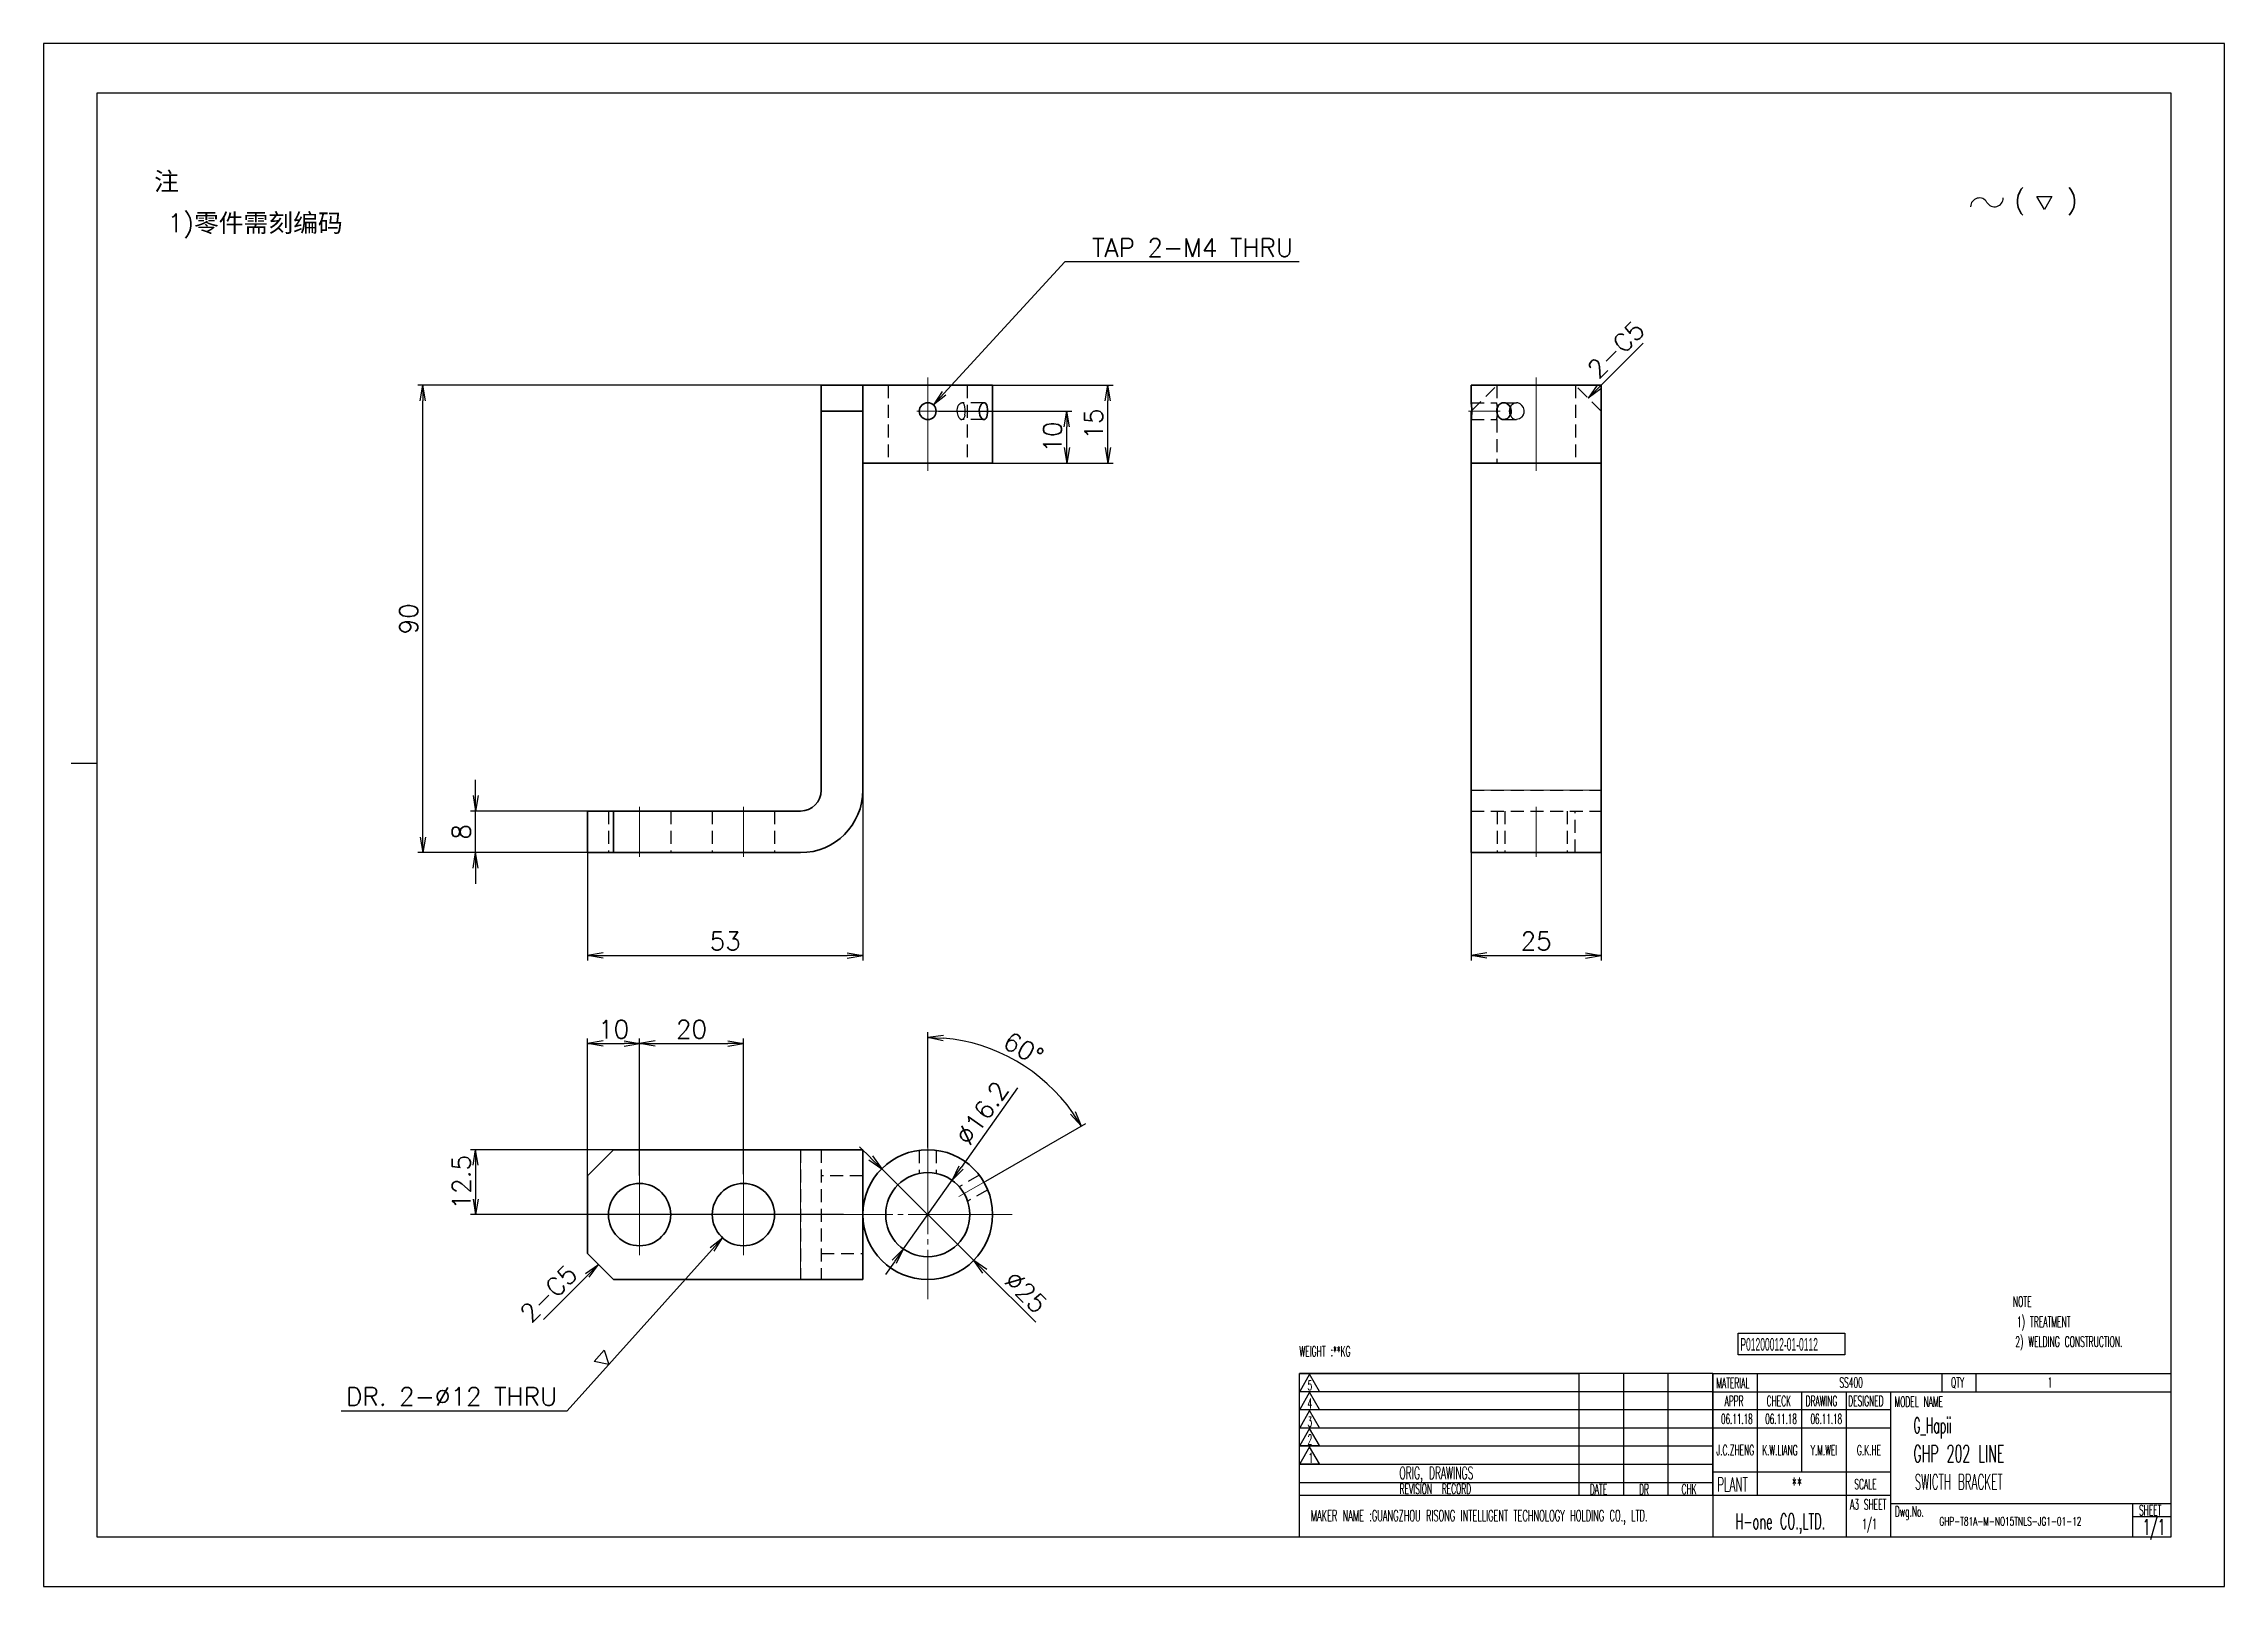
# Model space of a CAD drawing. Header units: millimetres. Extents: x -10155 to 20189, y -25550 to -22580.
# Drawn here: x 8073.3 to 8493.3, y -25547.7 to -25250.7 of the extents above; entities that cross this region are included whole.
import ezdxf
from ezdxf.enums import TextEntityAlignment as Align

# ---------------------------------------------------------------- set-up
doc = ezdxf.new("R2010")
doc.units = ezdxf.units.MM
doc.linetypes.add('CENTER-HOKUTO', pattern=[23, 20, -1, 1, -1])
doc.linetypes.add('HIDDEN-HOKUTO', pattern=[3.8, 2.5, -1.3])
doc.layers.add('AM_7', color=2, linetype='CENTER-HOKUTO', lineweight=30)
doc.layers.add('AM_HID', color=1, linetype='HIDDEN-HOKUTO', lineweight=25)
doc.layers.add('title_frame', color=7, linetype='Continuous')
doc.layers.add('word_dim', color=253, linetype='Continuous')
doc.styles.add('MX_NOTE_STANDARD', font='txt.shx', dxfattribs={"bigfont": 'bigfont.shx'})
doc.styles.get("Standard").update_dxf_attribs({"font": 'romans.shx', "bigfont": 'bigfont.shx'})
doc.dimstyles.new('RS1-1', dxfattribs={"dimtxt": 3.5, "dimasz": 3, "dimexe": 1, "dimexo": 0, "dimgap": 1, "dimtad": 3, "dimdsep": 46, "dimtxsty": 'Standard', "dimblk1": 'OPEN', "dimblk2": 'OPEN', "dimsah": 1, "dimcen": 0, "dimclrd": 256, "dimclre": 256, "dimclrt": 3, "dimazin": 2, "dimtfac": 1, "dimtmove": 0, "dimatfit": 3, "dimldrblk": 'OPEN', "dimfxl": 0, "dimtolj": 1, "dimtzin": 0, "dimarcsym": 0})

msp = doc.modelspace()

# ---------------------------------------------------------------- texts
at = {"ltscale": 2, "char_height": 3.5, "attachment_point": 1}
for s, insert, width in [('{\\fSimSun|b0|i0|c134|p2;\\C3;注}', (8094.573, -25275.436), 10.36469), ('{\\Fromans,bigfont|c134;\\C3;1)\\fSimSun|b0|i0|c134|p2;零件需刻编码}', (8097.139, -25283.444), 96.90613)]:
    msp.add_mtext(s, dxfattribs=dict(at, insert=insert, width=width))
at = {"linetype": 'Continuous', "insert": (8433.434, -25517.197), "char_height": 3, "width": 50.9, "attachment_point": 4}
msp.add_mtext('{\\W0.5;\\C3;G_Hapii }', dxfattribs=at)
at = {"color": 3, "linetype": 'Continuous', "insert": (8438.389, -25534.355), "char_height": 1.6, "width": 37.13137, "attachment_point": 1}
msp.add_mtext('{\\W0.65;GHP-T81A-M-NO15TNLS-JG1-01-12}', dxfattribs=at)
at = {"layer": 'title_frame', "color": 3, "style": 'MX_NOTE_STANDARD'}
for s, height, width, p in [('NOTE', 2, 0.5341, (8452.544, -25493.855)), ('1) TREATMENT', 2, 0.5341, (8453.321, -25497.752)), ('WEIGHT :**KG ', 1.96, 0.545, (8315.156, -25503.401)), ('2) WELDING CONSTRUCTION.', 2, 0.5341, (8453.02, -25501.572)), ('SS400', 1.9728, 0.5341, (8419.13, -25509.419)), ('1', 1.973, 0.5341, (8459.258, -25509.419)), ('06.11.18', 1.9, 0.5341, (8396.343, -25516.393)), ('06.11.18', 1.9, 0.5341, (8404.855, -25516.393)), ('06.11.18', 1.9, 0.5341, (8413.573, -25516.393)), ('GHP 202 LINE', 3.3, 0.5341, (8433.395, -25523.766)), ('**', 2.74, 0.5341, (8409.95, -25529.448)), ('SWICTH BRACKET', 2.94, 0.5, (8433.644, -25529.03)), ('A3 SHEET', 1.9728, 0.5341, (8421.186, -25532.894)), ('H-one CO.,LTD.', 3, 0.5341, (8399.113, -25536.668)), ('1/1', 1.9728, 0.5341, (8423.538, -25536.648)), ('1/1', 3, 0.5341, (8477.564, -25537.741))]:
    msp.add_text(s, height=height, dxfattribs=dict(at, width=width)).set_placement(p)
at = {"layer": 'title_frame', "color": 3, "style": 'MX_NOTE_STANDARD', "width": 0.5341}
for s, p in [('J.C.ZHENG', (8399.089, -25523.011)), ('K.W.LIANG', (8407.684, -25523.032)), ('Y.M.WEI', (8416.163, -25523.029)), ('G.K.HE', (8424.834, -25523.032))]:
    msp.add_text(s, height=1.9728, dxfattribs=at).set_placement(p, align=Align.BOTTOM_CENTER)
at = {"layer": 'title_frame', "color": 3, "insert": (8400.067, -25499.863), "char_height": 2.45, "width": 4.1107, "attachment_point": 1, "style": 'MX_NOTE_STANDARD'}
msp.add_mtext('{\\f3 of 9 Barcode|b0|i0|c0|p82;\\W0.5;P01200012-01-0112}', dxfattribs=at)
at = {"layer": 'word_dim', "color": 3, "linetype": 'Continuous', "ltscale": 2}
for p in [(8372.732, -25315.422), (8167.159, -25497.164)]:
    msp.add_text('2-C5', height=3.5, rotation=45, dxfattribs=at).set_placement(p)

# ---------------------------------------------------------------- blocks, each defined once
blk = doc.blocks.new('A$C404331B6')
at = {"layer": 'title_frame'}
for p, q in [((0, -31.5), (0, 0)), ((0, 0), (53.9, 0)), ((79.62, 0), (0, 0)), ((53.9, -23.5), (53.9, 0)), ((62.48, -23.5), (62.48, 0)), ((62.48, -23.5), (62.48, 0)), ((71.05, -23.5), (71.05, 0)), ((71.05, -23.5), (71.05, 0)), ((79.62, 0), (79.62, -31.5)), ((79.62, 0), (167.83, 0)), ((88.2, -23.5), (88.2, 0)), ((123.73, 0), (123.73, -3.5)), ((130.3, 0), (130.3, -3.5)), ((53.9, -3.5), (0, -3.5)), ((79.62, -3.5), (0, -3.5)), ((1.98, -0.12), (0.1, -3.45)), ((0.1, -3.45), (3.86, -3.45)), ((1.98, -3.6), (0.1, -6.92)), ((3.86, -3.45), (1.98, -0.12)), ((3.86, -6.92), (1.98, -3.6)), ((79.62, -3.5), (167.83, -3.5)), ((96.78, -18.9), (96.78, -3.5)), ((105.35, -31.5), (105.35, -3.5)), ((113.92, -31.5), (113.92, -3.5)), ((53.9, -7), (0, -7)), ((79.62, -7), (0, -7)), ((0.1, -6.92), (3.86, -6.92)), ((1.98, -7.13), (0.1, -10.45)), ((3.86, -10.45), (1.98, -7.13)), ((113.92, -7), (79.62, -7)), ((53.9, -10.5), (0, -10.5)), ((79.62, -10.5), (0, -10.5)), ((0.1, -10.45), (3.86, -10.45)), ((1.98, -10.54), (0.1, -13.87)), ((3.86, -13.87), (1.98, -10.54)), ((113.92, -10.5), (79.62, -10.5)), ((53.9, -14), (0, -14)), ((79.62, -14), (0, -14)), ((0.1, -13.87), (3.86, -13.87)), ((1.98, -14.07), (0.1, -17.4)), ((3.86, -17.4), (1.98, -14.07)), ((53.9, -17.5), (0, -17.5)), ((79.62, -17.5), (0, -17.5)), ((53.9, -21), (0, -21)), ((79.62, -21), (0, -21)), ((0.1, -17.4), (3.86, -17.4)), ((79.62, -18.9), (113.92, -18.9)), ((79.62, -23.5), (0, -23.5)), ((113.92, -23.5), (79.62, -23.5)), ((113.92, -25), (167.83, -25)), ((160.48, -25), (160.48, -31.5)), ((160.48, -27.5), (167.83, -27.5)), ((167.83, -31.5), (0, -31.5))]:
    blk.add_line(p, q, dxfattribs=at)
at = {"layer": 'title_frame', "color": 3, "style": 'MX_NOTE_STANDARD', "width": 0.5341}
for s, height, p in [('5', 1.92, (1.59, -3.22)), ('MATERIAL', 1.973, (80.3, -2.79)), ('QTY', 1.973, (125.5, -2.7)), ('4', 1.92, (1.59, -6.7)), ('3', 1.92, (1.59, -10.23)), ('APPR', 1.973, (81.89, -6.26)), ('CHECK', 1.973, (89.99, -6.26)), ('DRAWING', 1.973, (97.51, -6.26)), ('DESIGNED', 1.973, (105.7, -6.26)), ('MODEL NAME', 1.973, (114.63, -6.41)), ('2', 1.92, (1.59, -13.64)), ('1', 1.92, (1.78, -17.17)), ('ORIG, DRAWINGS', 2.4112, (19.27, -20.34)), ('PLANT', 2.74, (80.46, -22.73)), ('SCALE', 1.973, (106.88, -22.28)), ('REVISION  RECORD', 1.9728, (19.32, -23.18)), ('DATE', 1.973, (55.94, -23.26)), ('DR', 1.973, (65.43, -23.27)), ('CHK', 1.973, (73.61, -23.23)), ('MAKER NAME :GUANGZHOU RISONG INTELLIGENT TECHNOLOGY HOLDING CO., LTD.', 2.16, (2.22, -28.43)), ('Dwg.No.', 1.973, (114.71, -27.52)), ('SHEET', 1.973, (161.71, -27.29))]:
    blk.add_text(s, height=height, dxfattribs=at).set_placement(p)
blk = doc.blocks.new('shiage0')
at = {"layer": 'word_dim', "color": 3, "linetype": 'Continuous'}
for centre, start, end in [((1.69, 0), 30, 180), ((4.61, 1.69), 210, 0)]:
    blk.add_arc(centre, 1.69, start, end, dxfattribs=at)
blk = doc.blocks.new('12')
at = {"layer": 'title_frame', "color": 3, "linetype": 'Continuous'}
blk.add_lwpolyline([(20.46, 3.03), (19.01, 5.53), (21.9, 5.53)], close=True, dxfattribs=at)
blk.add_blockref('shiage0', (6.23, 3.56), dxfattribs=at)
blk.add_text('(   )', height=3.5, dxfattribs=at).set_placement((14.64, 3.08))
blk = doc.blocks.new('_Open')
at = {"color": 0, "lineweight": -2}
for p, q in [((-1, 0.17), (0, 0)), ((-1, -0.17), (0, 0)), ((0, 0), (-1, 0))]:
    blk.add_line(p, q, dxfattribs=at)
blk = doc.blocks.new('*D485')
at = {"layer": 'DEFPOINTS', "color": 0, "linetype": 'Continuous', "ltscale": 2}
for p in [(8231.06, -25394.42), (8178.06, -25406.42), (8231.06, -25426.2)]:
    blk.add_point(p, dxfattribs=at)
at = {"layer": 'word_dim', "linetype": 'Continuous', "lineweight": -2, "ltscale": 2}
for p, q in [((8231.06, -25394.42), (8231.06, -25427.2)), ((8178.06, -25406.42), (8178.06, -25427.2)), ((8181.06, -25426.2), (8228.06, -25426.2))]:
    blk.add_line(p, q, dxfattribs=at)
at = {"layer": 'word_dim', "linetype": 'Continuous', "lineweight": -2, "ltscale": 2, "xscale": 3, "yscale": 3, "zscale": 3, "rotation": 180}
blk.add_blockref('_Open', (8178.06, -25426.2), dxfattribs=at)
at = {"layer": 'word_dim', "linetype": 'Continuous', "lineweight": -2, "ltscale": 2, "xscale": 3, "yscale": 3, "zscale": 3}
blk.add_blockref('_Open', (8231.06, -25426.2), dxfattribs=at)
at = {"layer": 'word_dim', "color": 3, "linetype": 'Continuous', "ltscale": 2, "insert": (8204.56, -25423.45), "char_height": 3.5, "attachment_point": 5}
blk.add_mtext('\\A1;53', dxfattribs=at)
blk = doc.blocks.new('*D486')
at = {"layer": 'DEFPOINTS', "color": 0, "linetype": 'Continuous', "ltscale": 2}
for p in [(8156.49, -25398.42), (8178.06, -25398.42), (8178.06, -25406.42)]:
    blk.add_point(p, dxfattribs=at)
at = {"layer": 'word_dim', "linetype": 'Continuous', "lineweight": -2, "ltscale": 2}
for p, q in [((8156.49, -25395.42), (8156.49, -25392.42)), ((8178.06, -25398.42), (8155.49, -25398.42)), ((8156.49, -25406.42), (8156.49, -25398.42)), ((8178.06, -25406.42), (8155.49, -25406.42)), ((8156.49, -25409.42), (8156.49, -25412.42))]:
    blk.add_line(p, q, dxfattribs=at)
at = {"layer": 'word_dim', "linetype": 'Continuous', "lineweight": -2, "ltscale": 2, "xscale": 3, "yscale": 3, "zscale": 3}
for p, rotation in [((8156.49, -25398.42), 270), ((8156.49, -25406.42), 90)]:
    blk.add_blockref('_Open', p, dxfattribs=dict(at, rotation=rotation))
at = {"layer": 'word_dim', "color": 3, "linetype": 'Continuous', "ltscale": 2, "insert": (8153.74, -25402.42), "char_height": 3.5, "attachment_point": 5, "rotation": 90}
blk.add_mtext('\\A1;8', dxfattribs=at)
blk = doc.blocks.new('*D487')
at = {"layer": 'DEFPOINTS', "color": 0, "linetype": 'Continuous', "ltscale": 2}
for p in [(8348.23, -25406.42), (8373.23, -25406.42), (8373.23, -25426.2)]:
    blk.add_point(p, dxfattribs=at)
at = {"layer": 'word_dim', "linetype": 'Continuous', "lineweight": -2, "ltscale": 2}
for p, q in [((8348.23, -25406.42), (8348.23, -25427.2)), ((8373.23, -25406.42), (8373.23, -25427.2)), ((8351.23, -25426.2), (8370.23, -25426.2))]:
    blk.add_line(p, q, dxfattribs=at)
at = {"layer": 'word_dim', "linetype": 'Continuous', "lineweight": -2, "ltscale": 2, "xscale": 3, "yscale": 3, "zscale": 3, "rotation": 180}
blk.add_blockref('_Open', (8348.23, -25426.2), dxfattribs=at)
at = {"layer": 'word_dim', "linetype": 'Continuous', "lineweight": -2, "ltscale": 2, "xscale": 3, "yscale": 3, "zscale": 3}
blk.add_blockref('_Open', (8373.23, -25426.2), dxfattribs=at)
at = {"layer": 'word_dim', "color": 3, "linetype": 'Continuous', "ltscale": 2, "insert": (8360.73, -25423.45), "char_height": 3.5, "attachment_point": 5}
blk.add_mtext('\\A1;25', dxfattribs=at)
blk = doc.blocks.new('*D488')
at = {"layer": 'DEFPOINTS', "color": 0, "linetype": 'Continuous', "ltscale": 2}
for p in [(8146.33, -25316.42), (8223.06, -25316.42), (8178.06, -25406.42)]:
    blk.add_point(p, dxfattribs=at)
at = {"layer": 'word_dim', "linetype": 'Continuous', "lineweight": -2, "ltscale": 2}
for p, q in [((8223.06, -25316.42), (8145.33, -25316.42)), ((8146.33, -25403.42), (8146.33, -25319.42)), ((8178.06, -25406.42), (8145.33, -25406.42))]:
    blk.add_line(p, q, dxfattribs=at)
at = {"layer": 'word_dim', "linetype": 'Continuous', "lineweight": -2, "ltscale": 2, "xscale": 3, "yscale": 3, "zscale": 3}
for p, rotation in [((8146.33, -25316.42), 90), ((8146.33, -25406.42), 270)]:
    blk.add_blockref('_Open', p, dxfattribs=dict(at, rotation=rotation))
at = {"layer": 'word_dim', "color": 3, "linetype": 'Continuous', "ltscale": 2, "insert": (8143.58, -25361.42), "char_height": 3.5, "attachment_point": 5, "rotation": 90}
blk.add_mtext('\\A1;90', dxfattribs=at)
blk = doc.blocks.new('*D489')
at = {"layer": 'DEFPOINTS', "color": 0, "linetype": 'Continuous', "ltscale": 2}
for p in [(8255.22, -25316.42), (8278.25, -25316.42), (8254.38, -25331.42)]:
    blk.add_point(p, dxfattribs=at)
at = {"layer": 'word_dim', "linetype": 'Continuous', "lineweight": -2, "ltscale": 2}
for p, q in [((8255.22, -25316.42), (8279.25, -25316.42)), ((8278.25, -25328.42), (8278.25, -25319.42)), ((8254.38, -25331.42), (8279.25, -25331.42))]:
    blk.add_line(p, q, dxfattribs=at)
at = {"layer": 'word_dim', "linetype": 'Continuous', "lineweight": -2, "ltscale": 2, "xscale": 3, "yscale": 3, "zscale": 3}
for p, rotation in [((8278.25, -25316.42), 90), ((8278.25, -25331.42), 270)]:
    blk.add_blockref('_Open', p, dxfattribs=dict(at, rotation=rotation))
at = {"layer": 'word_dim', "color": 3, "linetype": 'Continuous', "ltscale": 2, "insert": (8275.5, -25323.92), "char_height": 3.5, "attachment_point": 5, "rotation": 90}
blk.add_mtext('\\A1;15', dxfattribs=at)
blk = doc.blocks.new('*D490')
at = {"layer": 'DEFPOINTS', "color": 0, "linetype": 'Continuous', "ltscale": 2}
for p in [(8245.66, -25321.42), (8270.34, -25321.42), (8254.38, -25331.42)]:
    blk.add_point(p, dxfattribs=at)
at = {"layer": 'word_dim', "linetype": 'Continuous', "lineweight": -2, "ltscale": 2}
for p, q in [((8245.66, -25321.42), (8271.34, -25321.42)), ((8270.34, -25328.42), (8270.34, -25324.42)), ((8254.38, -25331.42), (8271.34, -25331.42))]:
    blk.add_line(p, q, dxfattribs=at)
at = {"layer": 'word_dim', "linetype": 'Continuous', "lineweight": -2, "ltscale": 2, "xscale": 3, "yscale": 3, "zscale": 3}
for p, rotation in [((8270.34, -25321.42), 90), ((8270.34, -25331.42), 270)]:
    blk.add_blockref('_Open', p, dxfattribs=dict(at, rotation=rotation))
at = {"layer": 'word_dim', "color": 3, "linetype": 'Continuous', "ltscale": 2, "insert": (8267.59, -25326.42), "char_height": 3.5, "attachment_point": 5, "rotation": 90}
blk.add_mtext('\\A1;10', dxfattribs=at)
blk = doc.blocks.new('*D491')
at = {"layer": 'DEFPOINTS', "color": 0, "linetype": 'Continuous', "ltscale": 2}
for p in [(8234.69, -25467.3), (8252.42, -25484.93)]:
    blk.add_point(p, dxfattribs=at)
at = {"layer": 'word_dim', "linetype": 'Continuous', "lineweight": -2, "ltscale": 2}
for p, q in [((8232.57, -25465.18), (8230.44, -25463.07)), ((8234.69, -25467.3), (8252.42, -25484.93)), ((8264.35, -25496.8), (8254.54, -25487.04))]:
    blk.add_line(p, q, dxfattribs=at)
at = {"layer": 'word_dim', "linetype": 'Continuous', "lineweight": -2, "ltscale": 2, "xscale": 3, "yscale": 3, "zscale": 3}
for p, rotation in [((8234.69, -25467.3), 315.1533317896399), ((8252.42, -25484.93), 135.1533317896399)]:
    blk.add_blockref('_Open', p, dxfattribs=dict(at, rotation=rotation))
at = {"layer": 'word_dim', "color": 3, "linetype": 'Continuous', "ltscale": 2, "insert": (8262.45, -25491.03), "char_height": 3.5, "attachment_point": 5, "rotation": 315.1533}
blk.add_mtext('\\A1;∅25', dxfattribs=at)
blk = doc.blocks.new('*D493')
at = {"layer": 'DEFPOINTS', "color": 0, "linetype": 'Continuous', "ltscale": 2}
for p in [(8265.49, -25449.97), (8243.56, -25463.2), (8243.56, -25469.19), (8249.55, -25472.65), (8254.74, -25469.65)]:
    blk.add_point(p, dxfattribs=at)
at = {"layer": 'word_dim', "linetype": 'Continuous', "lineweight": -2, "ltscale": 2}
for p, q in [((8243.56, -25463.2), (8243.56, -25440.99)), ((8254.74, -25469.65), (8273.98, -25458.55))]:
    blk.add_line(p, q, dxfattribs=at)
blk.add_arc((8243.56, -25476.11), 34.13, 35.0378, 84.9616, dxfattribs=at)
at = {"layer": 'word_dim', "linetype": 'Continuous', "lineweight": -2, "ltscale": 2, "xscale": 3, "yscale": 3, "zscale": 3}
for p, rotation in [((8243.56, -25441.99), 177.4808042323725), ((8273.11, -25459.05), 302.5185650280707)]:
    blk.add_blockref('_Open', p, dxfattribs=dict(at, rotation=rotation))
at = {"layer": 'word_dim', "color": 3, "linetype": 'Continuous', "ltscale": 2, "insert": (8261.99, -25444.18), "char_height": 3.5, "attachment_point": 5, "rotation": 329.9997}
blk.add_mtext('\\A1;{\\Fsimplex|c0;60°}', dxfattribs=at)
blk = doc.blocks.new('*D494')
at = {"layer": 'DEFPOINTS', "color": 0, "linetype": 'Continuous', "ltscale": 2}
for p in [(8183.06, -25463.61), (8156.49, -25476.11), (8227.31, -25476.11)]:
    blk.add_point(p, dxfattribs=at)
at = {"layer": 'word_dim', "linetype": 'Continuous', "lineweight": -2, "ltscale": 2}
for p, q in [((8183.06, -25463.61), (8155.49, -25463.61)), ((8156.49, -25466.61), (8156.49, -25473.11)), ((8227.31, -25476.11), (8155.49, -25476.11))]:
    blk.add_line(p, q, dxfattribs=at)
at = {"layer": 'word_dim', "linetype": 'Continuous', "lineweight": -2, "ltscale": 2, "xscale": 3, "yscale": 3, "zscale": 3}
for p, rotation in [((8156.49, -25463.61), 90), ((8156.49, -25476.11), 270)]:
    blk.add_blockref('_Open', p, dxfattribs=dict(at, rotation=rotation))
at = {"layer": 'word_dim', "color": 3, "linetype": 'Continuous', "ltscale": 2, "insert": (8153.74, -25469.86), "char_height": 3.5, "attachment_point": 5, "rotation": 90}
blk.add_mtext('\\A1;12.5', dxfattribs=at)
blk = doc.blocks.new('*D495')
at = {"layer": 'DEFPOINTS', "color": 0, "linetype": 'Continuous', "ltscale": 2}
for p in [(8188.06, -25443.18), (8178.06, -25468.61), (8188.06, -25468.61)]:
    blk.add_point(p, dxfattribs=at)
at = {"layer": 'word_dim', "linetype": 'Continuous', "lineweight": -2, "ltscale": 2}
for p, q in [((8178.06, -25468.61), (8178.06, -25442.18)), ((8181.06, -25443.18), (8185.06, -25443.18)), ((8188.06, -25468.61), (8188.06, -25442.18))]:
    blk.add_line(p, q, dxfattribs=at)
at = {"layer": 'word_dim', "linetype": 'Continuous', "lineweight": -2, "ltscale": 2, "xscale": 3, "yscale": 3, "zscale": 3, "rotation": 180}
blk.add_blockref('_Open', (8178.06, -25443.18), dxfattribs=at)
at = {"layer": 'word_dim', "linetype": 'Continuous', "lineweight": -2, "ltscale": 2, "xscale": 3, "yscale": 3, "zscale": 3}
blk.add_blockref('_Open', (8188.06, -25443.18), dxfattribs=at)
at = {"layer": 'word_dim', "color": 3, "linetype": 'Continuous', "ltscale": 2, "insert": (8183.06, -25440.43), "char_height": 3.5, "attachment_point": 5}
blk.add_mtext('\\A1;10', dxfattribs=at)
blk = doc.blocks.new('*D496')
at = {"layer": 'DEFPOINTS', "color": 0, "linetype": 'Continuous', "ltscale": 2}
for p in [(8208.06, -25443.18), (8188.06, -25468.31), (8208.06, -25468.31)]:
    blk.add_point(p, dxfattribs=at)
at = {"layer": 'word_dim', "linetype": 'Continuous', "lineweight": -2, "ltscale": 2}
for p, q in [((8188.06, -25468.31), (8188.06, -25442.18)), ((8191.06, -25443.18), (8205.06, -25443.18)), ((8208.06, -25468.31), (8208.06, -25442.18))]:
    blk.add_line(p, q, dxfattribs=at)
at = {"layer": 'word_dim', "linetype": 'Continuous', "lineweight": -2, "ltscale": 2, "xscale": 3, "yscale": 3, "zscale": 3, "rotation": 180}
blk.add_blockref('_Open', (8188.06, -25443.18), dxfattribs=at)
at = {"layer": 'word_dim', "linetype": 'Continuous', "lineweight": -2, "ltscale": 2, "xscale": 3, "yscale": 3, "zscale": 3}
blk.add_blockref('_Open', (8208.06, -25443.18), dxfattribs=at)
at = {"layer": 'word_dim', "color": 3, "linetype": 'Continuous', "ltscale": 2, "insert": (8198.06, -25440.43), "char_height": 3.5, "attachment_point": 5}
blk.add_mtext('\\A1;20', dxfattribs=at)
blk = doc.blocks.new('*D497')
at = {"layer": 'DEFPOINTS', "color": 0, "linetype": 'Continuous', "ltscale": 2}
for p in [(8212.07, -25471.65), (8204.05, -25480.58)]:
    blk.add_point(p, dxfattribs=at)
at = {"layer": 'word_dim', "linetype": 'Continuous', "lineweight": -2, "ltscale": 2}
for p, q in [((8174.12, -25513.88), (8202.04, -25482.81)), ((8130.59, -25513.88), (8174.12, -25513.88))]:
    blk.add_line(p, q, dxfattribs=at)
at = {"layer": 'word_dim', "linetype": 'Continuous', "lineweight": -2, "ltscale": 2, "xscale": 3, "yscale": 3, "zscale": 3, "rotation": 48.06381731655019}
blk.add_blockref('_Open', (8204.05, -25480.58), dxfattribs=at)
at = {"layer": 'word_dim', "color": 3, "linetype": 'Continuous', "ltscale": 2, "insert": (8151.86, -25511.13), "char_height": 3.5, "attachment_point": 5}
blk.add_mtext('\\A1;DR. 2-∅12 THRU', dxfattribs=at)
blk = doc.blocks.new('shiage1')
at = {"layer": 'word_dim', "color": 3, "linetype": 'Continuous'}
for p, q in [((0, 0), (-1.44, 2.5)), ((-1.44, 2.5), (1.44, 2.5)), ((1.44, 2.5), (0, 0))]:
    blk.add_line(p, q, dxfattribs=at)
blk = doc.blocks.new('*D844')
at = {"layer": 'DEFPOINTS', "color": 0, "linetype": 'Continuous', "ltscale": 2}
for p in [(8244.65, -25320.23), (8242.46, -25322.61)]:
    blk.add_point(p, dxfattribs=at)
at = {"layer": 'word_dim', "linetype": 'Continuous', "lineweight": -2, "ltscale": 2}
for p, q in [((8269.96, -25292.71), (8246.68, -25318.02)), ((8315.07, -25292.71), (8269.96, -25292.71))]:
    blk.add_line(p, q, dxfattribs=at)
at = {"layer": 'word_dim', "linetype": 'Continuous', "lineweight": -2, "ltscale": 2, "xscale": 3, "yscale": 3, "zscale": 3, "rotation": 227.4016020829923}
blk.add_blockref('_Open', (8244.65, -25320.23), dxfattribs=at)
at = {"layer": 'word_dim', "color": 3, "linetype": 'Continuous', "ltscale": 2, "insert": (8294.56, -25289.96), "char_height": 3.5, "attachment_point": 5}
blk.add_mtext('\\A1;TAP 2-M4 THRU', dxfattribs=at)
blk = doc.blocks.new('*D860')
at = {"layer": 'DEFPOINTS', "color": 0, "linetype": 'Continuous', "ltscale": 2}
for p in [(8248.24, -25469.5), (8238.87, -25482.72)]:
    blk.add_point(p, dxfattribs=at)
at = {"layer": 'word_dim', "linetype": 'Continuous', "lineweight": -2, "ltscale": 2}
for p, q in [((8260.85, -25451.69), (8249.97, -25467.06)), ((8238.87, -25482.72), (8248.24, -25469.5)), ((8237.14, -25485.17), (8235.41, -25487.62))]:
    blk.add_line(p, q, dxfattribs=at)
at = {"layer": 'word_dim', "linetype": 'Continuous', "lineweight": -2, "ltscale": 2, "xscale": 3, "yscale": 3, "zscale": 3}
for p, rotation in [((8248.24, -25469.5), 234.6956964524149), ((8238.87, -25482.72), 54.69569645241491)]:
    blk.add_blockref('_Open', p, dxfattribs=dict(at, rotation=rotation))
at = {"layer": 'word_dim', "color": 3, "linetype": 'Continuous', "ltscale": 2, "insert": (8254.03, -25456.56), "char_height": 3.5, "attachment_point": 5, "rotation": 54.6957}
blk.add_mtext('\\A1;∅16.2', dxfattribs=at)

# ---------------------------------------------------------------- dimensions: what is measured, and where the dimension line sits
at = {"layer": 'word_dim', "color": 3, "linetype": 'Continuous', "ltscale": 2}
dim = msp.add_diameter_dim_2p(p1=(8242.458, -25322.615), p2=(8244.653, -25320.228), text='TAP 2-M4 THRU', dimstyle='RS1-1', override={"dimtoh": 1, "dimtofl": 0}, dxfattribs=at)
dim.commit()
dim.dimension.update_dxf_attribs({"geometry": '*D844', "text_midpoint": (8294.558, -25292.708), "dimtype": 163})
for base, p1, p2, picture, middle in [((8146.327, -25316.422), (8178.055, -25406.422), (8223.055, -25316.422), '*D488', (8143.577, -25361.422)), ((8278.248, -25316.422), (8254.381, -25331.422), (8255.218, -25316.422), '*D489', (8275.498, -25323.922)), ((8270.342, -25321.422), (8254.381, -25331.422), (8245.663, -25321.422), '*D490', (8267.592, -25326.422)), ((8156.491, -25398.422), (8178.055, -25406.422), (8178.055, -25398.422), '*D486', (8153.741, -25402.422))]:
    dim = msp.add_linear_dim(base=base, p1=p1, p2=p2, angle=90, dimstyle='RS1-1', dxfattribs=at)
    dim.commit()
    dim.dimension.update_dxf_attribs({"geometry": picture, "text_midpoint": middle})
dim = msp.add_linear_dim(base=(8231.055, -25426.201), p1=(8178.055, -25406.422), p2=(8231.055, -25394.422), dimstyle='RS1-1', dxfattribs=at)
dim.commit()
dim.dimension.update_dxf_attribs({"geometry": '*D485', "text_midpoint": (8204.555, -25426.201), "dimtype": 160})
dim = msp.add_linear_dim(base=(8373.232, -25426.201), p1=(8348.232, -25406.422), p2=(8373.232, -25406.422), dimstyle='RS1-1', dxfattribs=at)
dim.commit()
dim.dimension.update_dxf_attribs({"geometry": '*D487', "text_midpoint": (8360.732, -25423.451)})
at = {"layer": 'word_dim', "linetype": 'Continuous', "ltscale": 2}
for base, p1, p2, picture, middle in [((8188.055, -25443.18), (8178.055, -25468.614), (8188.055, -25468.614), '*D495', (8183.055, -25440.43)), ((8208.055, -25443.18), (8188.055, -25468.314), (8208.055, -25468.314), '*D496', (8198.055, -25440.43))]:
    dim = msp.add_linear_dim(base=base, p1=p1, p2=p2, dimstyle='RS1-1', dxfattribs=at)
    dim.commit()
    dim.dimension.update_dxf_attribs({"geometry": picture, "text_midpoint": middle})
at = {"layer": 'word_dim', "color": 3, "linetype": 'Continuous', "ltscale": 2}
dim = msp.add_angular_dim_2l(base=(8265.492, -25449.971), line1=((8243.555, -25463.195), (8243.555, -25469.188)), line2=((8254.743, -25469.655), (8249.553, -25472.651)), text='{\\Fsimplex|c0;<>}', dimstyle='RS1-1', dxfattribs=at)
dim.commit()
dim.dimension.update_dxf_attribs({"geometry": '*D493', "text_midpoint": (8261.994, -25444.178)})
for p1, p2, picture, middle in [((8238.874, -25482.724), (8248.237, -25469.503), '*D860', (8256.279, -25458.146)), ((8234.693, -25467.299), (8252.418, -25484.929), '*D491', (8262.452, -25491.03))]:
    dim = msp.add_diameter_dim_2p(p1=p1, p2=p2, dimstyle='RS1-1', dxfattribs=at)
    dim.commit()
    dim.dimension.update_dxf_attribs({"geometry": picture, "text_midpoint": middle})
at = {"layer": 'word_dim', "linetype": 'Continuous', "ltscale": 2}
dim = msp.add_linear_dim(base=(8156.491, -25476.114), p1=(8183.055, -25463.614), p2=(8227.305, -25476.114), angle=90, dimstyle='RS1-1', dxfattribs=at)
dim.commit()
dim.dimension.update_dxf_attribs({"geometry": '*D494', "text_midpoint": (8153.741, -25469.864)})
dim = msp.add_diameter_dim_2p(p1=(8212.065, -25471.65), p2=(8204.046, -25480.577), text='DR. 2-<> THRU', dimstyle='RS1-1', override={"dimtoh": 1, "dimtofl": 0}, dxfattribs=at)
dim.commit()
dim.dimension.update_dxf_attribs({"geometry": '*D497', "text_midpoint": (8151.857, -25513.883), "dimtype": 163})

# ---------------------------------------------------------------- linework, layer by layer
at = {"color": 7, "lineweight": 35, "ltscale": 0.2}
for p, q in [((8231.055, -25316.422), (8223.055, -25316.422)), ((8223.055, -25321.422), (8231.055, -25321.422)), ((8178.055, -25398.422), (8178.055, -25406.422)), ((8183.055, -25398.422), (8183.055, -25406.422))]:
    msp.add_line(p, q, dxfattribs=at)
at = {"color": 7, "lineweight": 35, "ltscale": 0.125}
for p, q in [((8223.055, -25321.422), (8223.055, -25316.422)), ((8231.055, -25321.422), (8231.055, -25316.422)), ((8183.055, -25398.422), (8178.055, -25398.422)), ((8183.055, -25406.422), (8178.055, -25406.422))]:
    msp.add_line(p, q, dxfattribs=at)
at = {"color": 7, "lineweight": 35}
for p, q in [((8231.055, -25316.422), (8254.381, -25316.422)), ((8223.055, -25394.422), (8223.055, -25321.422)), ((8231.055, -25394.422), (8231.055, -25321.422)), ((8348.232, -25394.422), (8348.232, -25321.422)), ((8231.055, -25331.422), (8254.381, -25331.422)), ((8373.232, -25394.422), (8373.232, -25331.422)), ((8219.055, -25398.422), (8183.055, -25398.422)), ((8183.055, -25406.422), (8219.055, -25406.422)), ((8348.232, -25406.422), (8373.232, -25406.422)), ((8183.055, -25463.614), (8219.055, -25463.614)), ((8231.055, -25463.614), (8231.055, -25488.614)), ((8219.055, -25488.614), (8183.055, -25488.614))]:
    msp.add_line(p, q, dxfattribs=at)
at = {"color": 7, "lineweight": 35, "ltscale": 0.04187}
for p, q in [((8254.381, -25316.422), (8256.055, -25316.422)), ((8254.381, -25331.422), (8256.055, -25331.422))]:
    msp.add_line(p, q, dxfattribs=at)
at = {"color": 7, "lineweight": 35, "ltscale": 0.375}
for p, q in [((8256.055, -25316.422), (8256.055, -25331.422)), ((8373.232, -25316.422), (8373.232, -25331.422)), ((8178.055, -25468.614), (8178.055, -25483.614))]:
    msp.add_line(p, q, dxfattribs=at)
at = {"color": 7, "lineweight": 35, "ltscale": 0.15625}
for p, q in [((8348.232, -25316.422), (8354.482, -25316.422)), ((8348.232, -25331.422), (8354.482, -25331.422))]:
    msp.add_line(p, q, dxfattribs=at)
at = {"color": 7, "lineweight": 35, "ltscale": 0.084473}
msp.add_line((8348.232, -25316.422), (8348.232, -25319.801), dxfattribs=at)
at = {"color": 7, "lineweight": 35, "ltscale": 0.46875}
for p, q in [((8354.482, -25316.422), (8373.232, -25316.422)), ((8354.482, -25331.422), (8373.232, -25331.422))]:
    msp.add_line(p, q, dxfattribs=at)
at = {"color": 7, "lineweight": 35, "ltscale": 0.003716}
msp.add_line((8348.232, -25321.422), (8348.337, -25321.316), dxfattribs=at)
at = {"color": 7, "lineweight": 35, "ltscale": 0.209476}
msp.add_line((8348.232, -25323.043), (8348.232, -25331.422), dxfattribs=at)
at = {"color": 7, "lineweight": 13}
for p, q in [((8348.232, -25394.422), (8373.232, -25394.422)), ((8219.055, -25463.614), (8219.055, -25488.614))]:
    msp.add_line(p, q, dxfattribs=at)
at = {"color": 7, "lineweight": 35, "ltscale": 0.3}
for p, q in [((8348.232, -25406.422), (8348.232, -25394.422)), ((8373.232, -25394.422), (8373.232, -25406.422)), ((8219.055, -25463.614), (8231.055, -25463.614)), ((8231.055, -25488.614), (8219.055, -25488.614))]:
    msp.add_line(p, q, dxfattribs=at)
at = {"color": 7, "lineweight": 35, "ltscale": 0.176777}
for p, q in [((8183.055, -25463.614), (8178.055, -25468.614)), ((8183.055, -25488.614), (8178.055, -25483.614))]:
    msp.add_line(p, q, dxfattribs=at)
at = {"color": 7, "lineweight": 35}
for points in [[(8253.599, -25320.644), (8253.49, -25321.174), (8253.497, -25321.727), (8253.617, -25322.25), (8253.777, -25322.593), (8253.985, -25322.858), (8254.223, -25323.013), (8254.381, -25323.043)], [(8253.599, -25320.644), (8253.708, -25320.377), (8253.845, -25320.147), (8253.977, -25319.993), (8254.12, -25319.881), (8254.25, -25319.821), (8254.381, -25319.801)], [(8255.022, -25322.199), (8255.092, -25321.67), (8255.089, -25321.118), (8255.01, -25320.594), (8254.918, -25320.3), (8254.791, -25320.057), (8254.671, -25319.918), (8254.532, -25319.831), (8254.381, -25319.801)], [(8353.29, -25320.644), (8353.163, -25321.064), (8353.132, -25321.508), (8353.2, -25321.946), (8353.362, -25322.343), (8353.612, -25322.674), (8353.936, -25322.911), (8354.201, -25323.009), (8354.482, -25323.043)], [(8353.29, -25320.644), (8353.548, -25320.237), (8353.718, -25320.074), (8353.91, -25319.946), (8354.187, -25319.837), (8354.482, -25319.801)], [(8355.754, -25322.199), (8355.912, -25321.725), (8355.927, -25321.223), (8355.798, -25320.739), (8355.539, -25320.319), (8355.181, -25320.008), (8354.974, -25319.901), (8354.757, -25319.832), (8354.482, -25319.801)], [(8255.022, -25322.199), (8254.928, -25322.518), (8254.795, -25322.781), (8254.623, -25322.963), (8254.506, -25323.022), (8254.381, -25323.043)], [(8355.754, -25322.199), (8355.464, -25322.607), (8355.278, -25322.769), (8355.071, -25322.897), (8354.782, -25323.006), (8354.482, -25323.043)]]:
    msp.add_lwpolyline(points, dxfattribs=at)
for centre, radius in [((8243.555, -25321.422), 1.621), ((8243.555, -25476.114), 12.5), ((8243.555, -25476.114), 8.1), ((8188.055, -25476.114), 6), ((8208.055, -25476.114), 6)]:
    msp.add_circle(centre, radius, dxfattribs=at)
for centre, radius, start, end in [((8335.823, -25321.422), 12.513, 356.44281, 7.44654), ((8335.478, -25321.456), 12.86, 5.03549, 7.39432), ((8335.827, -25321.418), 12.51, 354.86326, 0.09833), ((8357.692, -25321.422), 2.077, 158.41926, 201.56165), ((8335.573, -25321.398), 12.765, 352.5978, 356.40366), ((8219.055, -25394.422), 4, 270, 0), ((8219.055, -25394.422), 12, 270, 0)]:
    msp.add_arc(centre, radius, start, end, dxfattribs=at)
at = {"layer": 'AM_7', "lineweight": 13}
for p, q in [((8243.555, -25314.922), (8243.555, -25332.922)), ((8360.732, -25314.922), (8360.732, -25332.922)), ((8245.663, -25321.422), (8241.448, -25321.422)), ((8243.555, -25319.314), (8243.555, -25323.529)), ((8347.724, -25321.422), (8353.814, -25321.422)), ((8188.055, -25397.622), (8188.055, -25407.222)), ((8208.055, -25397.622), (8208.055, -25407.222)), ((8360.732, -25397.622), (8360.732, -25407.222)), ((8243.555, -25459.864), (8243.555, -25492.364)), ((8243.555, -25463.195), (8243.555, -25469.188)), ((8188.055, -25468.314), (8188.055, -25483.914)), ((8208.055, -25468.314), (8208.055, -25483.914)), ((8254.743, -25469.655), (8249.553, -25472.651)), ((8195.856, -25476.114), (8180.256, -25476.114)), ((8215.856, -25476.114), (8200.256, -25476.114)), ((8259.805, -25476.114), (8227.305, -25476.114))]:
    msp.add_line(p, q, dxfattribs=at)
at = {"layer": 'AM_HID', "color": 1}
for p, q in [((8231.055, -25316.422), (8231.055, -25331.422)), ((8235.955, -25316.422), (8235.955, -25331.422)), ((8251.155, -25316.422), (8251.155, -25331.422)), ((8348.337, -25321.316), (8353.232, -25316.422)), ((8353.132, -25316.422), (8353.132, -25319.801)), ((8373.232, -25321.422), (8368.232, -25316.422)), ((8368.332, -25316.422), (8368.332, -25331.422)), ((8231.055, -25321.422), (8223.055, -25321.422)), ((8254.381, -25319.801), (8250.137, -25319.801)), ((8348.232, -25319.801), (8353.132, -25319.801)), ((8354.482, -25319.801), (8356.931, -25319.801)), ((8355.767, -25320.644), (8355.761, -25320.658)), ((8373.232, -25331.422), (8373.232, -25321.422)), ((8254.381, -25323.043), (8250.137, -25323.043)), ((8348.232, -25323.043), (8353.132, -25323.043)), ((8353.132, -25323.043), (8353.132, -25331.422)), ((8354.482, -25323.043), (8356.931, -25323.043)), ((8348.232, -25394.422), (8373.232, -25394.422)), ((8182.055, -25398.422), (8182.055, -25406.422)), ((8183.055, -25398.422), (8183.055, -25406.422)), ((8194.055, -25398.422), (8194.055, -25406.422)), ((8202.055, -25398.422), (8202.055, -25406.422)), ((8214.055, -25398.422), (8214.055, -25406.422)), ((8348.232, -25398.422), (8373.232, -25398.422)), ((8353.232, -25398.422), (8353.232, -25406.422)), ((8354.732, -25398.422), (8354.732, -25406.422)), ((8354.732, -25398.422), (8354.732, -25406.422)), ((8366.732, -25398.422), (8366.732, -25406.422)), ((8366.732, -25398.422), (8366.732, -25406.422)), ((8368.232, -25406.422), (8368.232, -25398.422)), ((8219.055, -25463.614), (8219.055, -25488.614)), ((8223.055, -25463.614), (8223.055, -25488.614)), ((8241.934, -25463.719), (8241.934, -25468.178)), ((8245.176, -25463.719), (8245.176, -25468.178)), ((8231.055, -25468.614), (8223.055, -25468.614)), ((8253.479, -25468.513), (8249.618, -25470.742)), ((8255.1, -25471.32), (8251.239, -25473.55)), ((8223.055, -25483.614), (8231.055, -25483.614))]:
    msp.add_line(p, q, dxfattribs=at)
for points in [[(8249.31, -25320.644), (8249.188, -25321.174), (8249.196, -25321.728), (8249.33, -25322.251), (8249.534, -25322.635), (8249.796, -25322.913), (8249.967, -25323.009), (8250.137, -25323.043)], [(8249.31, -25320.644), (8249.424, -25320.387), (8249.567, -25320.164), (8249.713, -25320), (8249.87, -25319.881), (8250.005, -25319.821), (8250.137, -25319.801)], [(8250.732, -25322.199), (8250.79, -25321.669), (8250.787, -25321.118), (8250.723, -25320.595), (8250.639, -25320.286), (8250.516, -25320.034), (8250.41, -25319.91), (8250.287, -25319.831), (8250.137, -25319.801)], [(8355.767, -25320.644), (8356.014, -25320.237), (8356.178, -25320.074), (8356.365, -25319.946), (8356.638, -25319.837), (8356.931, -25319.801)], [(8358.231, -25322.199), (8358.395, -25321.725), (8358.411, -25321.222), (8358.276, -25320.738), (8358.007, -25320.319), (8357.64, -25320.008), (8357.208, -25319.832), (8356.931, -25319.801)], [(8250.732, -25322.199), (8250.653, -25322.518), (8250.534, -25322.781), (8250.374, -25322.962), (8250.261, -25323.022), (8250.137, -25323.043)], [(8355.761, -25322.185), (8356.007, -25322.599), (8356.172, -25322.764), (8356.361, -25322.895), (8356.636, -25323.005), (8356.931, -25323.043)], [(8358.231, -25322.199), (8357.929, -25322.607), (8357.739, -25322.769), (8357.528, -25322.897), (8357.235, -25323.005), (8356.931, -25323.043)]]:
    msp.add_lwpolyline(points, dxfattribs=at)
for centre, radius, start, end in [((8335.724, -25321.433), 12.614, 3.58337, 5.02994), ((8335.913, -25321.422), 12.424, 0.11736, 3.58852), ((8345.692, -25321.423), 7.614, 354.15311, 12.30268), ((8345.692, -25321.42), 7.614, 347.69732, 5.84689), ((8345.273, -25321.486), 8.038, 6.00608, 12.10012), ((8335.664, -25321.408), 12.673, 352.59125, 354.88552), ((8345.273, -25321.358), 8.038, 347.89988, 353.99393)]:
    msp.add_arc(centre, radius, start, end, dxfattribs=at)
at = {"layer": 'title_frame'}
for p, q in [((8078.607, -25389.179), (8083.607, -25389.179)), ((8399.653, -25498.906), (8420.181, -25498.906)), ((8399.653, -25503.107), (8399.653, -25498.906)), ((8420.181, -25498.906), (8420.181, -25503.107)), ((8420.181, -25503.107), (8399.653, -25503.107)), ((8394.757, -25506.717), (8394.757, -25510.217)), ((8394.757, -25530.217), (8394.757, -25506.717)), ((8394.757, -25506.717), (8394.757, -25538.217)), ((8482.957, -25538.217), (8429.057, -25538.217)), ((8482.957, -25538.217), (8429.057, -25538.217))]:
    msp.add_line(p, q, dxfattribs=at)
at = {"layer": 'title_frame', "color": 4}
msp.add_lwpolyline([(8493.282, -25250.679), (8073.282, -25250.679), (8073.282, -25547.679), (8493.282, -25547.679)], close=True, dxfattribs=at)
at = {"layer": 'title_frame'}
msp.add_lwpolyline([(8083.607, -25260.142), (8482.957, -25260.142), (8482.957, -25538.217), (8083.607, -25538.217)], close=True, dxfattribs=at)

# ---------------------------------------------------------------- block references
at = {"layer": 'word_dim', "linetype": 'Continuous', "ltscale": 2}
msp.add_blockref('12', (8438.176, -25285.642), dxfattribs=at)
at = {"layer": 'word_dim', "color": 3, "linetype": 'Continuous', "ltscale": 2, "rotation": 48.06381731653048}
msp.add_blockref('shiage1', (8182.137, -25504.964), dxfattribs=at)
at = {"layer": 'word_dim', "ltscale": 2}
msp.add_blockref('A$C404331B6', (8315.132, -25506.717), dxfattribs=at)

msp.set_redraw_order([(e.dxf.handle, doc.entitydb.next_handle()) for e in msp.query("TEXT MTEXT ATTDEF DIMENSION ARC_DIMENSION")])  # texts and dimensions are drawn at this point

# ---------------------------------------------------------------- leaders
at = {"layer": 'word_dim', "linetype": 'Continuous'}
for points in [[(8370.732, -25318.922), (8381.338, -25308.315)], [(8180.132, -25485.691), (8169.526, -25496.297)]]:
    msp.add_leader(points, dimstyle='RS1-1', dxfattribs=at)

doc.saveas('drawing.dxf')
